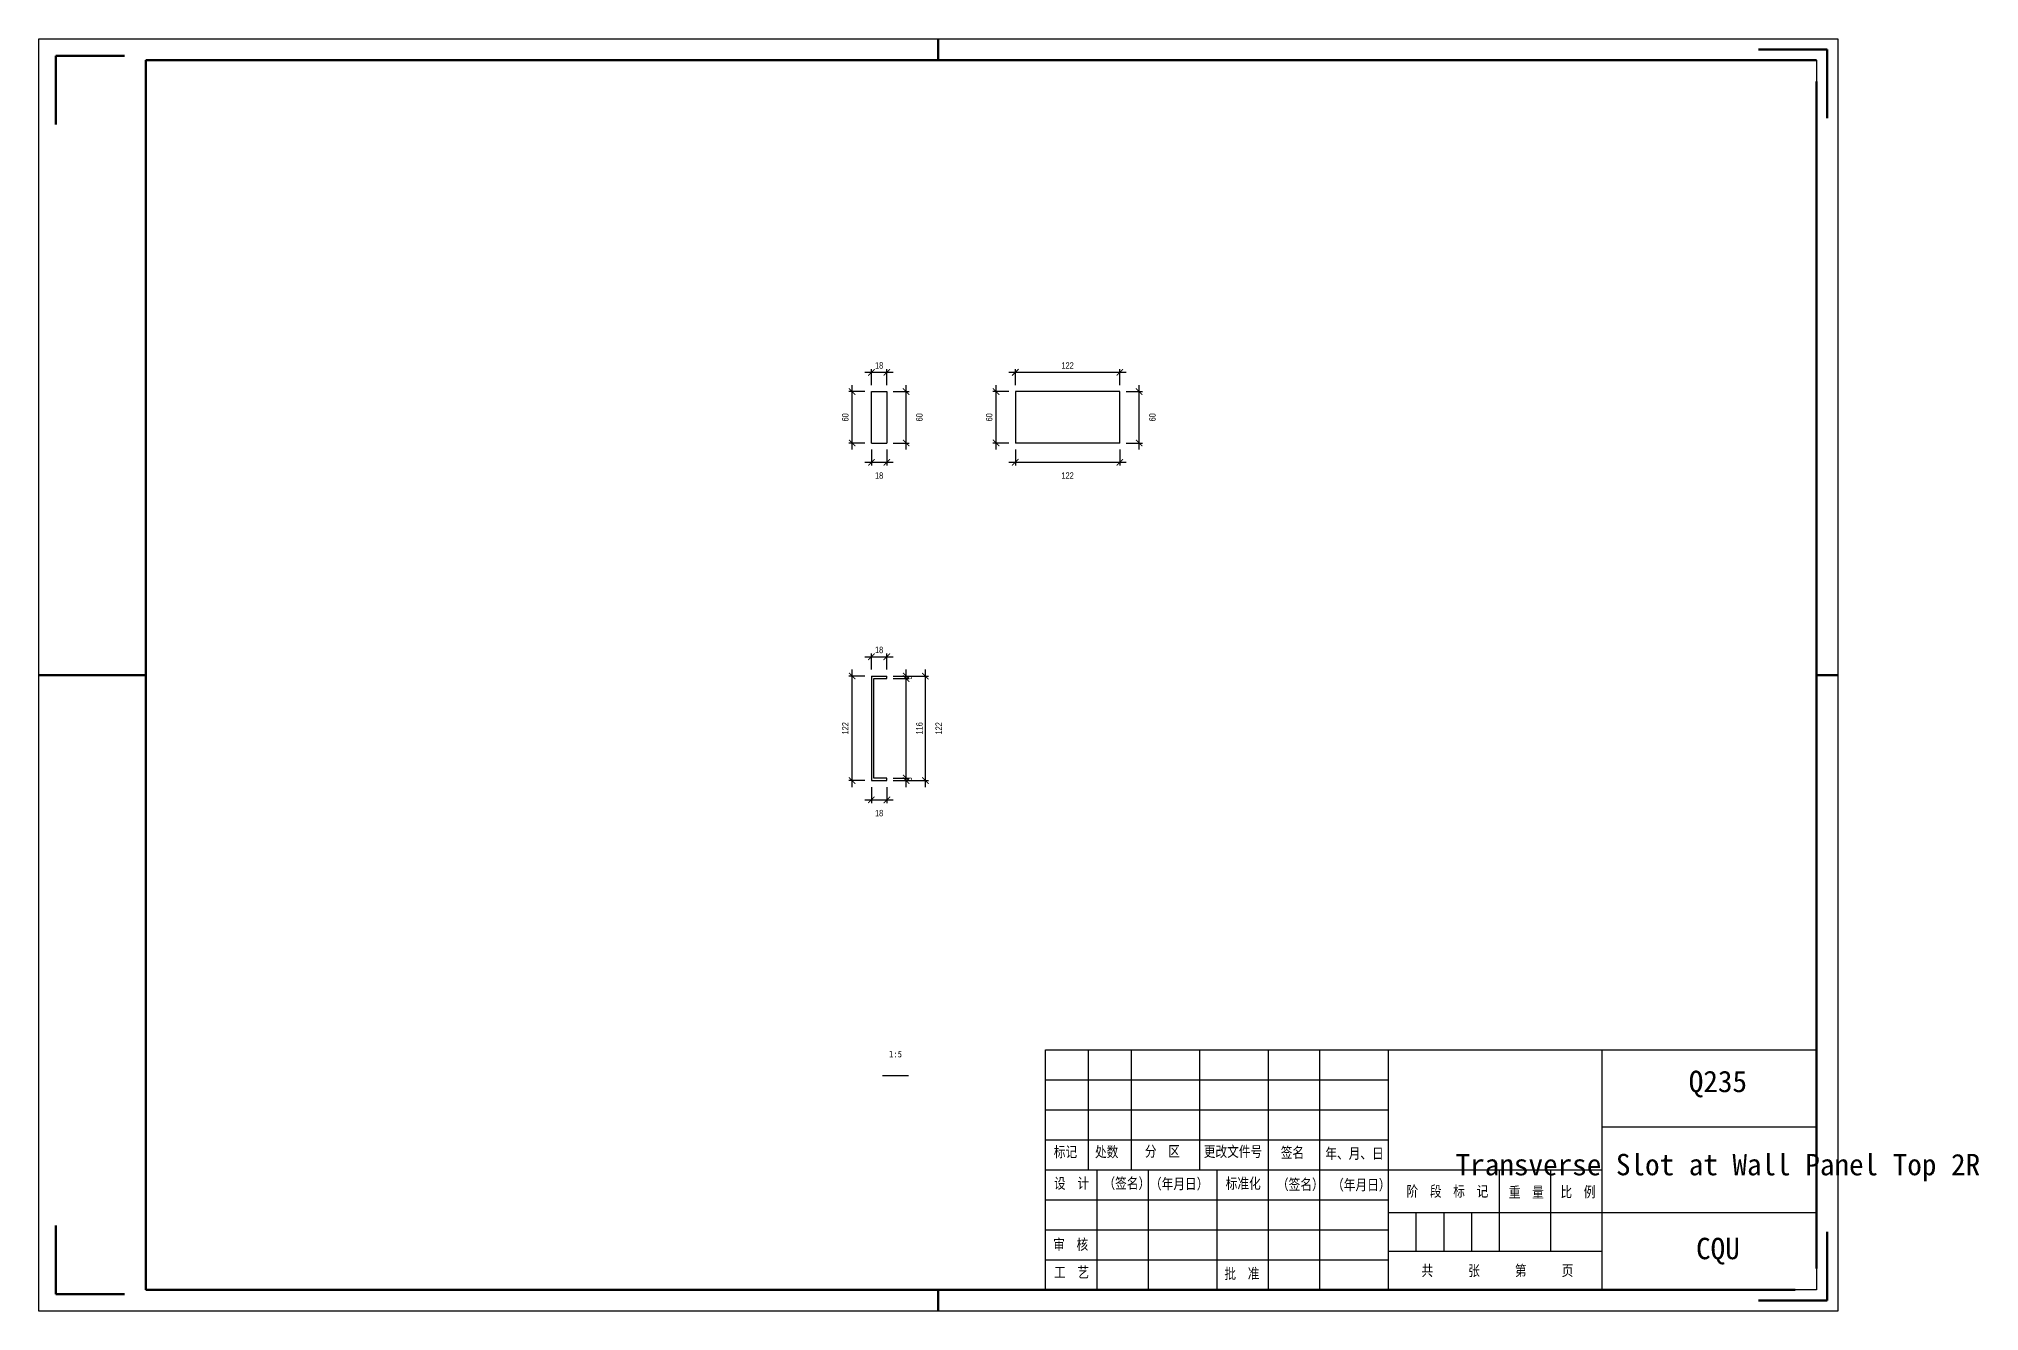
# Model space of a CAD drawing. Header units: millimetres. Extents: x 0 to 1925, y 0 to 4345.
# Drawn here: x 0 to 453, y 3303 to 3600 of the extents above; entities that cross this region are included whole.
import ezdxf

# ---------------------------------------------------------------- set-up
doc = ezdxf.new("R2010")
doc.units = ezdxf.units.MM
doc.layers.add('总内框线', color=7, linetype='Continuous', lineweight=50)
doc.layers.add('总外框线', color=7, linetype='Continuous', lineweight=30)
doc.styles.add('OpenSansCondensed-Light', font='OpenSansCondensed-Light.ttf')
doc.styles.add('陈杰（2）', font='gbenor.shx', dxfattribs={"width": 0.8, "bigfont": 'gbcbig.shx'})
doc.dimstyles.new('EZDXF', dxfattribs={"dimtxt": 0.25, "dimasz": 0.175, "dimexe": 0.375, "dimexo": 0.125, "dimgap": 0.1, "dimtad": 1, "dimlfac": 100, "dimzin": 12, "dimdsep": 46, "dimtxsty": 'OpenSansCondensed-Light', "dimblk": 'ARCHTICK', "dimcen": 2.5, "dimazin": 3, "dimtfac": 0.5, "dimtmove": 2, "dimatfit": 3, "dimarcsym": 0})

msp = doc.modelspace()

# ---------------------------------------------------------------- texts
at = {"attachment_point": 5}
for s, insert, char_height in [('1:5', (200, 3363), 1.5), ('Q235', (392, 3356), 5), ('Transverse Slot at Wall Panel Top 2R', (392, 3336.5), 5), ('CQU', (392, 3317), 5)]:
    msp.add_mtext(s, dxfattribs=dict(at, insert=insert, char_height=char_height))
at = {"char_height": 2.5, "width": 93.0192856, "attachment_point": 1, "style": '陈杰（2）'}
for s, insert in [('{\\fSimSun|b0|i0|c134|p2;标记}', (236.95482, 3341.44053)), ('{\\fSimSun|b0|i0|c134|p2;处数}', (246.57596, 3341.45543)), ('{\\fSimSun|b0|i0|c134|p2;分\u3000区}', (258.23692, 3341.57959)), ('{\\fSimSun|b0|i0|c134|p2;更改文件号}', (271.97169, 3341.52496)), ('{\\fSimSun|b0|i0|c134|p2;签名}', (289.95608, 3341.2667)), ('{\\fSimSun|b0|i0|c134|p2;年、月、日}', (300.35064, 3341.07301)), ('{\\fSimSun|b0|i0|c134|p2;设\u3000计}', (237.01432, 3334.10007)), ('{\\fSimSun|b0|i0|c134|p2;（签名）}', (248.55629, 3334.10007)), ('{\\fSimSun|b0|i0|c134|p2;\u3000（年月日）}', (256.68156, 3333.98584)), ('{\\fSimSun|b0|i0|c134|p2;标准化}', (277.08823, 3334.08517)), ('{\\fSimSun|b0|i0|c134|p2;（签名）}', (289.05516, 3333.83685)), ('{\\fSimSun|b0|i0|c134|p2;（年月日）}', (301.923, 3333.73752)), ('{\\fSimSun|b0|i0|c134|p2;阶\u3000段\u3000标\u3000记}', (319.30395, 3332.25254)), ('{\\fSimSun|b0|i0|c134|p2;重\u3000量}', (343.18681, 3332.02408)), ('{\\fSimSun|b0|i0|c134|p2;比\u3000例}', (355.23873, 3332.09361)), ('{\\fSimSun|b0|i0|c134|p2;审\u3000核}', (236.81034, 3319.83138)), ('{\\fSimSun|b0|i0|c134|p2;工\u3000艺}', (237.01432, 3313.34515)), ('{\\fSimSun|b0|i0|c134|p2;批\u3000准}', (276.78226, 3313.0273)), ('{\\fSimSun|b0|i0|c134|p2;共\u3000\u3000\u3000张\u3000\u3000\u3000第\u3000\u3000\u3000页}', (322.79713, 3313.72757))]:
    msp.add_mtext(s, dxfattribs=dict(at, insert=insert))

# ---------------------------------------------------------------- blocks, each defined once
blk = doc.blocks.new('_ARCHTICK')
at = {"color": 0, "linetype": 'ByBlock', "const_width": 0.15}
blk.add_lwpolyline([(-0.5, -0.5), (0.5, 0.5)], dxfattribs=at)

# ---------------------------------------------------------------- dimensions: what is measured, and where the dimension line sits
for base, p1, p2, location, override in [((194.37901, 3522.15), (194.37901, 3517.65), (197.97901, 3517.65), (196.17901, 3523.75), {"dimtxt": 1.5, "dimasz": 1.5, "dimexe": 0.75, "dimexo": 1.5, "dimtad": 1, "dimlfac": 5, "dimblk": 'ARCHTICK', "dimsah": 0, "dimtsz": 0, "dimdle": 1.5, "dimtmove": 2}), ((227.97901, 3522.15), (227.97901, 3517.65), (252.37901, 3517.65), (240.17901, 3523.75), {"dimtxt": 1.5, "dimasz": 1.5, "dimexe": 0.75, "dimexo": 1.5, "dimtad": 1, "dimlfac": 5, "dimblk": 'ARCHTICK', "dimsah": 0, "dimtsz": 0, "dimdle": 1.5, "dimtmove": 2}), ((194.37901, 3501.15), (194.37901, 3505.65), (197.97901, 3505.65), (196.17901, 3498.05), {"dimtxt": 1.5, "dimasz": 1.5, "dimexe": 0.75, "dimexo": 1.5, "dimtad": 4, "dimlfac": 5, "dimblk": 'ARCHTICK', "dimsah": 0, "dimtsz": 0, "dimdle": 1.5, "dimtmove": 2}), ((227.97901, 3501.15), (227.97901, 3505.65), (252.37901, 3505.65), (240.17901, 3498.05), {"dimtxt": 1.5, "dimasz": 1.5, "dimexe": 0.75, "dimexo": 1.5, "dimtad": 4, "dimlfac": 5, "dimblk": 'ARCHTICK', "dimsah": 0, "dimtsz": 0, "dimdle": 1.5, "dimtmove": 2}), ((194.37901, 3455.75), (194.37901, 3451.25), (197.97901, 3451.25), (196.17901, 3457.35), {"dimtxt": 1.5, "dimasz": 1.5, "dimexe": 0.75, "dimexo": 1.5, "dimtad": 1, "dimlfac": 5, "dimblk": 'ARCHTICK', "dimsah": 0, "dimtsz": 0, "dimdle": 1.5, "dimtmove": 2}), ((194.37901, 3422.35), (194.37901, 3426.85), (197.97901, 3426.85), (196.17901, 3419.25), {"dimtxt": 1.5, "dimasz": 1.5, "dimexe": 0.75, "dimexo": 1.5, "dimtad": 4, "dimlfac": 5, "dimblk": 'ARCHTICK', "dimsah": 0, "dimtsz": 0, "dimdle": 1.5, "dimtmove": 2})]:
    msp.add_linear_dim(base=base, p1=p1, p2=p2, location=location, dimstyle='EZDXF', override=override).render()
for base, p1, p2, location, override in [((189.87901, 3505.65), (194.37901, 3505.65), (194.37901, 3517.65), (188.27901, 3511.65), {"dimtxt": 1.5, "dimasz": 1.5, "dimexe": 0.75, "dimexo": 1.5, "dimtad": 1, "dimlfac": 5, "dimblk": 'ARCHTICK', "dimsah": 0, "dimtsz": 0, "dimdle": 1.5, "dimtmove": 2}), ((202.47901, 3505.65), (197.97901, 3505.65), (197.97901, 3517.65), (205.57901, 3511.65), {"dimtxt": 1.5, "dimasz": 1.5, "dimexe": 0.75, "dimexo": 1.5, "dimtad": 4, "dimlfac": 5, "dimblk": 'ARCHTICK', "dimsah": 0, "dimtsz": 0, "dimdle": 1.5, "dimtmove": 2}), ((223.47901, 3505.65), (227.97901, 3505.65), (227.97901, 3517.65), (221.87901, 3511.65), {"dimtxt": 1.5, "dimasz": 1.5, "dimexe": 0.75, "dimexo": 1.5, "dimtad": 1, "dimlfac": 5, "dimblk": 'ARCHTICK', "dimsah": 0, "dimtsz": 0, "dimdle": 1.5, "dimtmove": 2}), ((256.87901, 3505.65), (252.37901, 3505.65), (252.37901, 3517.65), (259.97901, 3511.65), {"dimtxt": 1.5, "dimasz": 1.5, "dimexe": 0.75, "dimexo": 1.5, "dimtad": 4, "dimlfac": 5, "dimblk": 'ARCHTICK', "dimsah": 0, "dimtsz": 0, "dimdle": 1.5, "dimtmove": 2}), ((189.87901, 3426.85), (194.37901, 3426.85), (194.37901, 3451.25), (188.27901, 3439.05), {"dimtxt": 1.5, "dimasz": 1.5, "dimexe": 0.75, "dimexo": 1.5, "dimtad": 1, "dimlfac": 5, "dimblk": 'ARCHTICK', "dimsah": 0, "dimtsz": 0, "dimdle": 1.5, "dimtmove": 2}), ((202.47901, 3450.65), (197.97901, 3450.65), (197.97901, 3451.25), (203.12901, 3450.95), {"dimtxt": 1.5, "dimasz": 1.5, "dimexe": 0.75, "dimexo": 1.5, "dimtad": 4, "dimlfac": 5, "dimblk": 'ARCHTICK', "dimsah": 0, "dimtsz": 0, "dimdle": 1.5, "dimtmove": 2}), ((206.97901, 3426.85), (197.97901, 3426.85), (197.97901, 3451.25), (210.07901, 3439.05), {"dimtxt": 1.5, "dimasz": 1.5, "dimexe": 0.75, "dimexo": 1.5, "dimtad": 4, "dimlfac": 5, "dimblk": 'ARCHTICK', "dimsah": 0, "dimtsz": 0, "dimdle": 1.5, "dimtmove": 2}), ((202.47901, 3427.45), (197.97901, 3427.45), (197.97901, 3450.65), (205.57901, 3439.05), {"dimtxt": 1.5, "dimasz": 1.5, "dimexe": 0.75, "dimexo": 1.5, "dimtad": 4, "dimlfac": 5, "dimblk": 'ARCHTICK', "dimsah": 0, "dimtsz": 0, "dimdle": 1.5, "dimtmove": 2}), ((202.47901, 3426.85), (197.97901, 3426.85), (197.97901, 3427.45), (203.12901, 3427.15), {"dimtxt": 1.5, "dimasz": 1.5, "dimexe": 0.75, "dimexo": 1.5, "dimtad": 4, "dimlfac": 5, "dimblk": 'ARCHTICK', "dimsah": 0, "dimtsz": 0, "dimdle": 1.5, "dimtmove": 2})]:
    msp.add_linear_dim(base=base, p1=p1, p2=p2, angle=90, location=location, dimstyle='EZDXF', override=override).render()

# ---------------------------------------------------------------- linework, layer by layer
for p, q in [((415, 3595), (415, 3410)), ((194.37901, 3505.65), (194.37901, 3517.65)), ((194.37901, 3517.65), (197.97901, 3517.65)), ((197.97901, 3517.65), (197.97901, 3505.65)), ((252.37901, 3517.65), (227.97901, 3517.65)), ((227.97901, 3517.65), (227.97901, 3505.65)), ((252.37901, 3505.65), (252.37901, 3517.65)), ((194.37901, 3505.65), (197.97901, 3505.65)), ((252.37901, 3505.65), (227.97901, 3505.65)), ((194.37901, 3451.25), (197.97901, 3451.25)), ((194.37901, 3451.25), (194.37901, 3426.85)), ((194.97901, 3450.65), (197.97901, 3450.65)), ((194.97901, 3427.45), (194.97901, 3450.65)), ((197.97901, 3450.65), (197.97901, 3451.25)), ((194.37901, 3426.85), (197.97901, 3426.85)), ((197.97901, 3427.45), (194.97901, 3427.45)), ((197.97901, 3426.85), (197.97901, 3427.45)), ((235, 3364), (415, 3364)), ((235, 3308), (235, 3364)), ((245, 3364), (245, 3336)), ((255, 3364), (255, 3336)), ((271, 3364), (271, 3336)), ((287, 3364), (287, 3336)), ((299, 3364), (299, 3308)), ((315, 3364), (315, 3308)), ((365, 3308), (365, 3364)), ((415, 3364), (415, 3308)), ((197, 3358), (203, 3358)), ((235, 3357), (315, 3357)), ((235, 3350), (315, 3350)), ((365, 3346), (415, 3346)), ((235, 3343), (315, 3343)), ((235, 3336), (365, 3336)), ((247, 3336), (247, 3308)), ((259, 3336), (259, 3308)), ((275, 3336), (275, 3308)), ((287, 3336), (287, 3308)), ((341, 3317), (341, 3336)), ((353, 3317), (353, 3336)), ((235, 3329), (315, 3329)), ((315, 3326), (365, 3326)), ((321.5, 3326), (321.5, 3317)), ((328, 3326), (328, 3317)), ((334.5, 3326), (334.5, 3317)), ((365, 3326), (415, 3326)), ((235, 3322), (315, 3322)), ((315, 3317), (365, 3317)), ((235, 3315), (315, 3315)), ((415, 3308), (235, 3308))]:
    msp.add_line(p, q)
at = {"layer": '总内框线'}
for p, q in [((210, 3595), (210, 3600)), ((417.5, 3597.5), (401.5, 3597.5)), ((417.5, 3597.5), (417.5, 3581.5)), ((4, 3596), (4, 3580)), ((4, 3596), (20, 3596)), ((25, 3308), (25, 3595)), ((25, 3595), (415, 3595)), ((415, 3590), (415, 3313)), ((0, 3451.5), (25, 3451.5)), ((415, 3451.5), (420, 3451.5)), ((4, 3307), (4, 3323)), ((417.5, 3305.5), (417.5, 3321.5)), ((4, 3307), (20, 3307)), ((410, 3308), (25, 3308)), ((210, 3303), (210, 3308)), ((417.5, 3305.5), (401.5, 3305.5))]:
    msp.add_line(p, q, dxfattribs=at)
at = {"layer": '总外框线'}
for p, q in [((0, 3303), (0, 3600)), ((0, 3600), (420, 3600)), ((420, 3600), (420, 3303)), ((420, 3303), (0, 3303))]:
    msp.add_line(p, q, dxfattribs=at)

msp.set_redraw_order([(e.dxf.handle, doc.entitydb.next_handle()) for e in msp.query("TEXT MTEXT ATTDEF DIMENSION ARC_DIMENSION")])  # texts and dimensions are drawn at this point

doc.saveas('drawing.dxf')
